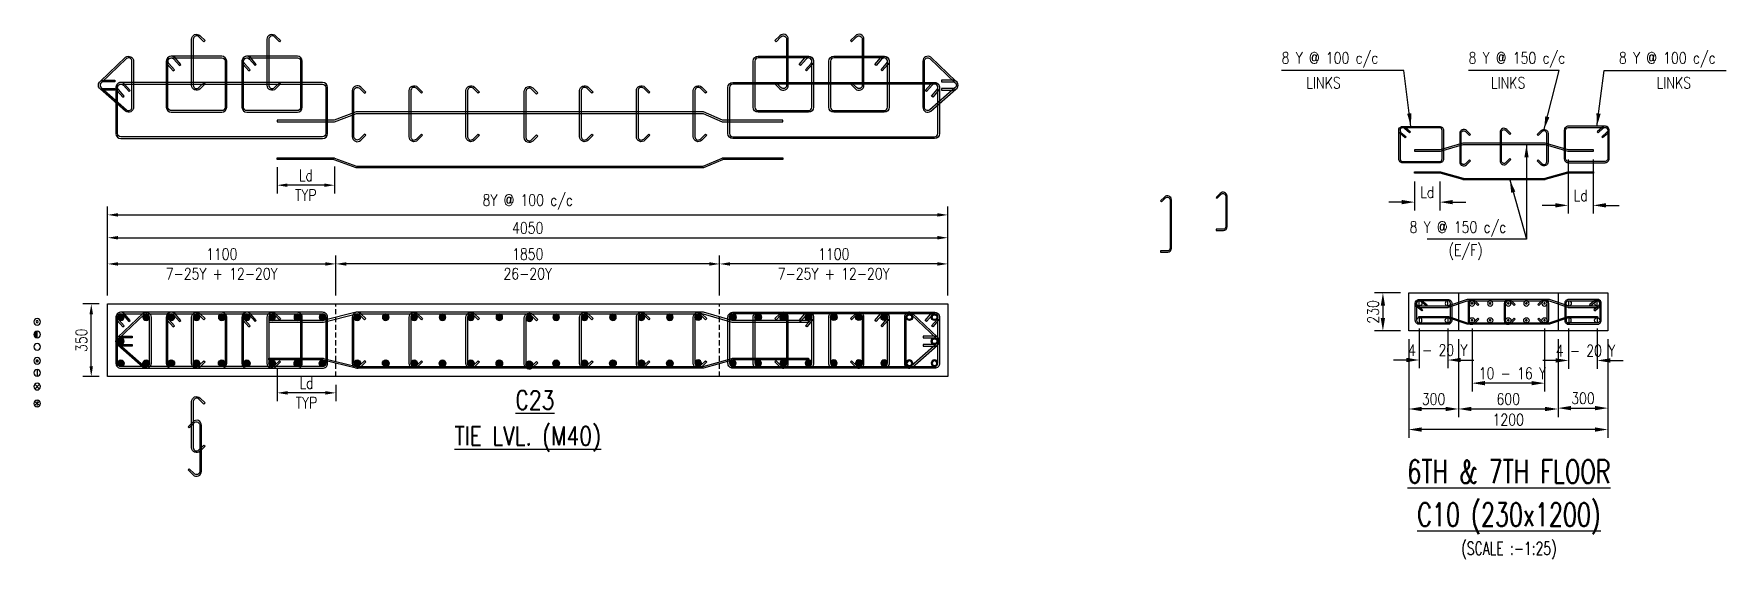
# Model space of a CAD drawing. Extents: x -69352 to 1013721, y -547461 to -186867.
# Drawn here: x 462365 to 503151, y -336839 to -324183 of the extents above; entities that cross this region are included whole.
import ezdxf
from ezdxf.enums import TextEntityAlignment as Align
from ezdxf.lldxf.tags import DXFTag

# ---------------------------------------------------------------- set-up
doc = ezdxf.new("R2010")
doc.units = 0
doc.header["$LTSCALE"] = 500
doc.header["$MEASUREMENT"] = 0
doc.header["$PDMODE"] = 35
doc.header["$PDSIZE"] = -15
doc.linetypes.add('( Hidden )', pattern=[0.375, 0.25, -0.125])
doc.layers.get('DEFPOINTS').update_dxf_attribs({"color": 4})
for name, color, linetype in [('FRAME TABLE', 5, 'Continuous'), ('LINKS', 8, 'Continuous'), ('S-COLUMN', 1, 'Continuous'), ('S-DIM-1', 5, 'Continuous'), ('S-REINFORCEMENT', 6, 'Continuous'), ('S-RETAININGWALL HATCH', 8, 'Continuous'), ('S-STIRUPS)', 3, 'Continuous'), ('S-TEXT', 2, 'Continuous'), ('S-TEXT-1', 4, 'Continuous'), ('S-TEXT-1 @ 1', 4, 'Continuous'), ('S-TITIL', 6, 'Continuous'), ('S-TITLE', 6, 'Continuous')]:
    doc.layers.add(name, color=color, linetype=linetype)
doc.styles.add('ROMANS', font='simplex.shx', dxfattribs={"width": 0.8, "height": 275})
tags = doc.linetypes.add('HIDDEN', pattern=[0.375, 0.25, -0.125]).pattern_tags.tags
tags[6:7] = [DXFTag(74, 4), DXFTag(75, 0), DXFTag(340, '0'), DXFTag(46, 1.0), DXFTag(50, 0.0), DXFTag(44, 0.0), DXFTag(45, 0.0)]
tags[4:5] = [DXFTag(74, 4), DXFTag(75, 0), DXFTag(340, '0'), DXFTag(46, 1.0), DXFTag(50, 0.0), DXFTag(44, 0.0), DXFTag(45, 0.0)]
doc.dimstyles.new('dim100', dxfattribs={"dimtxt": 250, "dimasz": 250, "dimexe": 200, "dimexo": 200, "dimgap": 100, "dimtad": 1, "dimdec": 0, "dimzin": 0, "dimdsep": 46, "dimtxsty": 'ROMANS', "dimcen": 0, "dimclrd": 5, "dimclre": 5, "dimclrt": 4, "dimadec": 0, "dimazin": 0, "dimtfac": 1, "dimtdec": 0, "dimtix": 1, "dimtofl": 0, "dimtmove": 2, "dimatfit": 3, "dimfxl": 0, "dimtolj": 1, "dimtzin": 0, "dimlwd": -1, "dimlwe": -1, "dimarcsym": 0})
doc.dimstyles.new('dim20', dxfattribs={"dimtxt": 250, "dimasz": 250, "dimexe": 200, "dimexo": 200, "dimgap": 100, "dimtad": 1, "dimdec": 0, "dimlfac": 0.2, "dimzin": 0, "dimdsep": 46, "dimtxsty": 'ROMANS', "dimcen": 0, "dimclrd": 5, "dimclre": 5, "dimclrt": 4, "dimadec": 0, "dimazin": 0, "dimtfac": 1, "dimtdec": 0, "dimtix": 1, "dimtofl": 0, "dimtmove": 2, "dimatfit": 3, "dimfxl": 0, "dimtolj": 1, "dimtzin": 0, "dimlwd": -1, "dimlwe": -1, "dimarcsym": 0})
doc.dimstyles.new('dim25', dxfattribs={"dimtxt": 250, "dimasz": 250, "dimexe": 200, "dimexo": 200, "dimgap": 100, "dimtad": 1, "dimdec": 0, "dimlfac": 0.25, "dimzin": 0, "dimdsep": 46, "dimtxsty": 'ROMANS', "dimcen": 0, "dimclrd": 5, "dimclre": 5, "dimclrt": 4, "dimadec": 0, "dimazin": 0, "dimtfac": 1, "dimtdec": 0, "dimtix": 1, "dimtofl": 0, "dimtmove": 2, "dimatfit": 3, "dimfxl": 0, "dimtolj": 1, "dimtzin": 0, "dimlwd": -1, "dimlwe": -1, "dimarcsym": 0})

msp = doc.modelspace()

# ---------------------------------------------------------------- texts
at = {"layer": 'S-TEXT', "style": 'ROMANS', "width": 0.7}
msp.add_text('(SCALE :-1:25)', height=312.5, dxfattribs=at).set_placement((497916.029, -336578.583), align=Align.MIDDLE_CENTER)
at = {"layer": 'S-TEXT-1 @ 1', "style": 'ROMANS', "width": 0.8}
for s, p in [('8 Y @ 100 c/c', (492438, -324762.379, -7.911)), ('8 Y @ 150 c/c', (496942.333, -324762.379, -7.911)), ('8 Y @ 100 c/c', (500567.232, -324761.89, -7.911)), ('LINKS', (493030.5, -325362.379, -7.911)), ('LINKS', (497480.833, -325362.379, -7.911)), ('LINKS', (501473.898, -325361.89, -7.911)), ('8 Y @ 150 c/c', (495521.002, -328839.879, -7.911)), ('(E/F)', (496461.502, -329396.379, -7.911))]:
    msp.add_text(s, height=275, dxfattribs=at).set_placement(p, align=Align.MIDDLE_LEFT)
at = {"layer": 'S-TITIL', "style": 'ROMANS', "width": 0.7}
for s, p in [('%%U6TH & 7TH FLOOR', (497916.029, -334730.879)), ('%%UC10 (230x1200)', (497916.029, -335766.083))]:
    msp.add_text(s, height=562.5, dxfattribs=at).set_placement(p, align=Align.MIDDLE_CENTER)
at = {"layer": 'S-TITLE', "style": 'ROMANS', "width": 0.8}
for s, p in [('%%UC23', (474441.992, -333230.204)), ('%%UTIE LVL. (M40)', (474267.357, -334096.34))]:
    msp.add_text(s, height=450, dxfattribs=at).set_placement(p, align=Align.CENTER)

# ---------------------------------------------------------------- blocks, each defined once
blk = doc.blocks.new('*U1215')
at = {"layer": 'S-REINFORCEMENT'}
blk.add_circle((0, 0), 80, dxfattribs=at)
blk = doc.blocks.new('*U1193')
at = {"layer": 'S-REINFORCEMENT', "const_width": 40}
blk.add_lwpolyline([(-20, 0, 1), (20, 0, 1)], format="xyb", close=True, dxfattribs=at)
at = {"layer": 'S-REINFORCEMENT'}
blk.add_circle((0, 0), 80, dxfattribs=at)
blk = doc.blocks.new('*U1191')
at = {"layer": 'S-REINFORCEMENT'}
blk.add_line((0, -80), (0, 80), dxfattribs=at)
blk.add_circle((0, 0), 80, dxfattribs=at)
blk = doc.blocks.new('*U1216')
at = {"layer": 'S-REINFORCEMENT'}
for p, q in [((-57, -57), (57, 57)), ((57, -57), (-57, 57))]:
    blk.add_line(p, q, dxfattribs=at)
blk.add_circle((0, 0), 80, dxfattribs=at)
blk = doc.blocks.new('*U1217')
at = {"layer": 'S-REINFORCEMENT'}
h = blk.add_hatch(color=8, dxfattribs=at)
h.dxf.hatch_style = 1
h.paths.add_polyline_path([(0, -80), (0, 80, 0.414214), (-80, 0, 0.414214)])
blk.add_line((0, 80), (0, -80), dxfattribs=at)
blk.add_circle((0, 0), 80, dxfattribs=at)
blk = doc.blocks.new('*U1218')
at = {"layer": 'S-REINFORCEMENT'}
for radius in [80, 26.7]:
    blk.add_circle((0, 0), radius, dxfattribs=at)
blk = doc.blocks.new('*U1219')
at = {"layer": 'S-REINFORCEMENT'}
blk.add_circle((0, 0), 80, dxfattribs=at)
at = {"layer": 'S-TEXT-1', "color": 3, "style": 'ROMANS', "width": 0.8}
blk.add_text('*', height=250, dxfattribs=at).set_placement((-2, -57), align=Align.MIDDLE_CENTER)
blk = doc.blocks.new('*D1224')
at = {"layer": 'DEFPOINTS', "color": 0}
for p in [(484393, -328545), (464143, -330690), (484393, -330690)]:
    blk.add_point(p, dxfattribs=at)
at = {"layer": 'S-DIM-1', "color": 5}
for p, q in [((464143, -330490), (464143, -328345)), ((464393, -328545), (484143, -328545)), ((484393, -330490), (484393, -328345))]:
    blk.add_line(p, q, dxfattribs=at)
for points in [[(464393, -328503), (464393, -328586), (464143, -328545)], [(484143, -328586), (484143, -328503), (484393, -328545)]]:
    blk.add_solid(points, dxfattribs=at)
at = {"layer": 'S-DIM-1', "color": 4, "insert": (474268, -328235), "char_height": 275, "attachment_point": 5, "style": 'ROMANS'}
blk.add_mtext('\\A1;{8Y @ 100 c/c}', dxfattribs=at)
blk = doc.blocks.new('*U1210')
at = {"layer": 'S-REINFORCEMENT', "color": 30, "const_width": 50}
blk.add_lwpolyline([(-25, 0, 1), (25, 0, 1)], format="xyb", close=True, dxfattribs=at)
at = {"layer": 'S-REINFORCEMENT'}
blk.add_circle((0, 0), 50, dxfattribs=at)
blk = doc.blocks.new('*D1225')
at = {"layer": 'DEFPOINTS', "color": 0}
for p in [(484393, -329095), (464143, -330690), (484393, -330690)]:
    blk.add_point(p, dxfattribs=at)
at = {"layer": 'LINKS', "color": 5}
for p, q in [((464143, -330490), (464143, -328895)), ((464393, -329095), (484143, -329095)), ((484393, -330490), (484393, -328895))]:
    blk.add_line(p, q, dxfattribs=at)
for points in [[(464393, -329053), (464393, -329137), (464143, -329095)], [(484143, -329137), (484143, -329053), (484393, -329095)]]:
    blk.add_solid(points, dxfattribs=at)
at = {"layer": 'LINKS', "color": 4, "insert": (474268, -328858), "char_height": 275, "attachment_point": 5, "style": 'ROMANS'}
blk.add_mtext('\\A1;{4050}', dxfattribs=at)
blk = doc.blocks.new('*D1226')
at = {"layer": 'DEFPOINTS', "color": 0}
for p in [(469643, -329726), (464143, -330690), (469643, -330690)]:
    blk.add_point(p, dxfattribs=at)
at = {"layer": 'LINKS', "color": 5}
for p, q in [((464143, -330490), (464143, -329526)), ((469643, -330490), (469643, -329526)), ((464393, -329726), (469393, -329726))]:
    blk.add_line(p, q, dxfattribs=at)
for points in [[(464393, -329685), (464393, -329768), (464143, -329726)], [(469393, -329768), (469393, -329685), (469643, -329726)]]:
    blk.add_solid(points, dxfattribs=at)
at = {"layer": 'LINKS', "color": 4, "char_height": 275, "attachment_point": 5, "style": 'ROMANS'}
for s, insert in [('\\A1;{\\Fsimplex.shx|c1;1100', (466893, -329489)), ('7-25Y + 12-20Y}', (466893, -329964))]:
    blk.add_mtext(s, dxfattribs=dict(at, insert=insert))
blk = doc.blocks.new('*D1227')
at = {"layer": 'DEFPOINTS', "color": 0}
for p in [(463749, -330690), (464143, -330690), (464143, -332440)]:
    blk.add_point(p, dxfattribs=at)
at = {"layer": 'S-DIM-1', "color": 5}
for p, q in [((463943, -330690), (463549, -330690)), ((463749, -332190), (463749, -330940)), ((463943, -332440), (463549, -332440))]:
    blk.add_line(p, q, dxfattribs=at)
for points in [[(463790, -330940), (463707, -330940), (463749, -330690)], [(463707, -332190), (463790, -332190), (463749, -332440)]]:
    blk.add_solid(points, dxfattribs=at)
at = {"layer": 'S-DIM-1', "color": 4, "insert": (463511, -331565), "char_height": 275, "attachment_point": 5, "rotation": 90, "style": 'ROMANS'}
blk.add_mtext('\\A1;{350}', dxfattribs=at)
blk = doc.blocks.new('*U1220')
at = {"layer": 'LINKS'}
blk.add_lwpolyline([(-16, 311, -0.667553), (11.3, 322.3), (35.3, 298.4), (40.9, 304.1), (16.9, 328, 0.667553), (-24, 311), (-24, 89, 0.667553), (16.9, 72), (40.9, 95.9), (35.3, 101.6), (11.3, 77.7, -0.667553), (-16, 89)], format="xyb", close=True, dxfattribs=at)
blk = doc.blocks.new('*D1228')
at = {"layer": 'DEFPOINTS', "color": 0}
for p in [(478893, -329726), (478893, -330690), (484393, -330690)]:
    blk.add_point(p, dxfattribs=at)
at = {"layer": 'LINKS', "color": 5}
for p, q in [((478893, -330490), (478893, -329526)), ((484393, -330490), (484393, -329526)), ((484143, -329726), (479143, -329726))]:
    blk.add_line(p, q, dxfattribs=at)
for points in [[(479143, -329685), (479143, -329768), (478893, -329726)], [(484143, -329768), (484143, -329685), (484393, -329726)]]:
    blk.add_solid(points, dxfattribs=at)
at = {"layer": 'LINKS', "color": 4, "char_height": 275, "attachment_point": 5, "style": 'ROMANS'}
for s, insert in [('\\A1;{\\Fsimplex.shx|c1;1100', (481643, -329489)), ('7-25Y + 12-20Y}', (481643, -329964))]:
    blk.add_mtext(s, dxfattribs=dict(at, insert=insert))
blk = doc.blocks.new('*U1232')
at = {"layer": 'S-REINFORCEMENT'}
h = blk.add_hatch(color=1, dxfattribs=at)
h.dxf.hatch_style = 1
edge = h.paths.add_edge_path(flags=16)
edge.add_arc((0, 0), 35.7, 0, 360)
edge = h.paths.add_edge_path()
edge.add_arc((0, 0), 50, 0, 360)
for radius in [50, 35.7]:
    blk.add_circle((0, 0), radius, dxfattribs=at)
blk = doc.blocks.new('*D1229')
at = {"layer": 'DEFPOINTS', "color": 0}
for p in [(469643, -329726), (469643, -330690), (478893, -330690)]:
    blk.add_point(p, dxfattribs=at)
at = {"layer": 'LINKS', "color": 5}
for p, q in [((469643, -330490), (469643, -329526)), ((478893, -330490), (478893, -329526)), ((478643, -329726), (469893, -329726))]:
    blk.add_line(p, q, dxfattribs=at)
for points in [[(469893, -329685), (469893, -329768), (469643, -329726)], [(478643, -329768), (478643, -329685), (478893, -329726)]]:
    blk.add_solid(points, dxfattribs=at)
at = {"layer": 'LINKS', "color": 4, "char_height": 275, "attachment_point": 5, "style": 'ROMANS'}
for s, insert in [('\\A1;{\\Fsimplex.shx|c1;1850', (474268, -329489)), ('26-20Y}', (474268, -329964))]:
    blk.add_mtext(s, dxfattribs=dict(at, insert=insert))
blk = doc.blocks.new('*D1230')
at = {"layer": 'DEFPOINTS', "color": 0}
for p in [(468228, -327193), (469612, -327175), (468228, -327829)]:
    blk.add_point(p, dxfattribs=at)
at = {"layer": 'S-RETAININGWALL HATCH', "color": 5}
for p, q in [((468228, -327393), (468228, -328029)), ((469612, -327375), (469612, -328029)), ((469362, -327829), (468478, -327829))]:
    blk.add_line(p, q, dxfattribs=at)
for points in [[(468478, -327788), (468478, -327871), (468228, -327829)], [(469362, -327871), (469362, -327788), (469612, -327829)]]:
    blk.add_solid(points, dxfattribs=at)
at = {"layer": 'S-RETAININGWALL HATCH', "color": 4, "lineweight": -3, "char_height": 275, "attachment_point": 5, "style": 'ROMANS'}
for s, insert in [('\\A1;Ld', (468920, -327592)), ('TYP', (468920, -328067))]:
    blk.add_mtext(s, dxfattribs=dict(at, insert=insert))
blk = doc.blocks.new('*D1231')
at = {"layer": 'DEFPOINTS', "color": 0}
for p in [(468229, -332040), (469643, -332440), (468229, -332833)]:
    blk.add_point(p, dxfattribs=at)
at = {"layer": 'LINKS', "color": 5}
for p, q in [((468229, -332240), (468229, -333033)), ((469643, -332640), (469643, -333033)), ((469393, -332833), (468479, -332833))]:
    blk.add_line(p, q, dxfattribs=at)
for points in [[(468479, -332791), (468479, -332874), (468229, -332833)], [(469393, -332874), (469393, -332791), (469643, -332833)]]:
    blk.add_solid(points, dxfattribs=at)
at = {"layer": 'LINKS', "color": 4, "lineweight": -3, "char_height": 275, "attachment_point": 5, "style": 'ROMANS'}
for s, insert in [('\\A1;Ld', (468936, -332595)), ('TYP', (468936, -333070))]:
    blk.add_mtext(s, dxfattribs=dict(at, insert=insert))
blk = doc.blocks.new('*U1211')
at = {"layer": 'LINKS'}
blk.add_lwpolyline([(45, -233), (75, -207), (-60, -53, -0.644793), (0, 80), (4860, 80, -0.414214), (4940, 0), (4940, -1110, -0.414214), (4860, -1190), (0, -1190, -0.414214), (-80, -1110), (-80, 0, -0.69208), (60, 53), (195, -102), (226, -75), (90, 79, 0.69208), (-120, 0), (-120, -1110, 0.414214), (0, -1230), (4860, -1230, 0.414214), (4980, -1110), (4980, 0, 0.414214), (4860, 120), (0, 120, 0.644793), (-90, -79), (45, -233)], format="xyb", dxfattribs=at)
blk = doc.blocks.new('*U1212')
at = {"layer": 'LINKS'}
blk.add_lwpolyline([(45, -233), (75, -207), (-60, -53, -0.644793), (0, 80), (1215, 80, -0.414214), (1295, 0), (1295, -1110, -0.414214), (1215, -1190), (0, -1190, -0.414214), (-80, -1110), (-80, 0, -0.69208), (60, 53), (195, -102), (226, -75), (90, 79, 0.69208), (-120, 0), (-120, -1110, 0.414214), (0, -1230), (1215, -1230, 0.414214), (1335, -1110), (1335, 0, 0.414214), (1215, 120), (0, 120, 0.644793), (-90, -79), (45, -233)], format="xyb", dxfattribs=at)
blk = doc.blocks.new('*U1214')
at = {"layer": 'LINKS'}
blk.add_lwpolyline([(274, -120), (0, -120, -0.727677), (-70, 97), (537, 676, -0.61178), (728, 578), (728, -532, -0.61178), (537, -629), (-70, -97, -0.727677), (0, 120), (274, 120), (274, 80), (0, 80, 0.727677), (-47, -65), (561, -597, 0.61178), (688, -532), (688, 578, 0.61178), (561, 643), (-47, 65, 0.727677), (0, -80), (274, -80), (274, -120)], format="xyb", dxfattribs=at)
blk = doc.blocks.new('*U1221')
at = {"layer": 'LINKS'}
blk.add_lwpolyline([(16, 311, 0.667553), (-11.3, 322.3), (-35.3, 298.4), (-40.9, 304.1), (-16.9, 328, -0.667553), (24, 311), (24, 89, -0.667553), (-16.9, 72), (-40.9, 95.9), (-35.3, 101.6), (-11.3, 77.7, 0.667553), (16, 89)], format="xyb", close=True, dxfattribs=at)
blk = doc.blocks.new('*U1222')
at = {"layer": 'LINKS', "color": 8}
blk.add_lwpolyline([(-1559, -80), (-1559, -120), (-264, -120, 0.050699), (-240, -118), (556, 78, -0.050699), (572, 80), (8894, 80, -0.050535), (8910, 78), (9601, -118, 0.050535), (9626, -120), (11449, -120), (11449, -80), (9626, -80, -0.050535), (9609, -78), (8918, 118, 0.050535), (8894, 120), (572, 120, 0.050699), (548, 118), (-248, -78, -0.050699), (-264, -80), (-1559, -80)], format="xyb", dxfattribs=at)
blk = doc.blocks.new('*U1223')
at = {"layer": 'LINKS', "color": 8}
blk.add_lwpolyline([(-1559, -80), (-1559, -120), (-264, -120, 0.050699), (-240, -118), (556, 78, -0.050699), (572, 80), (8894, 80, -0.050535), (8910, 78), (9601, -118, 0.050535), (9626, -120), (11444, -120), (11444, -80), (9626, -80, -0.050535), (9609, -78), (8918, 118, 0.050535), (8894, 120), (572, 120, 0.050699), (548, 118), (-248, -78, -0.050699), (-264, -80), (-1559, -80)], format="xyb", dxfattribs=at)
blk = doc.blocks.new('*U1185')
at = {"layer": 'LINKS', "color": 8}
blk.add_lwpolyline([(-2570, -80), (-2570, -120), (-1695, -120, 0.050699), (-1671, -118), (-1108, 78, -0.050699), (-1092, 80), (1342, 80, -0.050535), (1358, 78), (1921, -118, 0.050535), (1945, -120), (2818, -120), (2818, -80), (1945, -80, -0.050535), (1929, -78), (1366, 118, 0.050535), (1342, 120), (-1092, 120, 0.050699), (-1116, 118), (-1679, -78, -0.050699), (-1695, -80), (-2570, -80)], format="xyb", dxfattribs=at)
blk = doc.blocks.new('*U1187')
at = {"layer": 'LINKS'}
blk.add_lwpolyline([(-16, 16, -0.667553), (11, 27), (35, 3), (41, 9), (17, 33, 0.667553), (-24, 16), (-24, -86, 0.667553), (17, -103), (41, -79), (35, -73), (11, -97, -0.667553), (-16, -86)], format="xyb", close=True, dxfattribs=at)
blk = doc.blocks.new('*U1189')
at = {"layer": 'LINKS'}
blk.add_lwpolyline([(-64, 7), (-70, 1), (-100, 28, 0.644793), (-127, 16), (-127, -86, 0.414214), (-111, -102), (61, -102, 0.414214), (77, -86), (77, 16, 0.414214), (61, 32), (-111, 32, 0.69208), (-122, 4), (-91, -23), (-96, -29), (-127, -2, -0.69208), (-111, 40), (61, 40, -0.414214), (85, 16), (85, -86, -0.414214), (61, -110), (-111, -110, -0.414214), (-135, -86), (-135, 16, -0.644793), (-95, 34), (-64, 7)], format="xyb", dxfattribs=at)
blk = doc.blocks.new('*D1198')
at = {"layer": 'DEFPOINTS', "color": 0}
for p in [(495755, -331085), (496443, -331085), (496443, -332041)]:
    blk.add_point(p, dxfattribs=at)
at = {"layer": 'S-DIM-1', "color": 5}
for p, q in [((495755, -331285), (495755, -332241)), ((496443, -331285), (496443, -332241)), ((495443, -332041), (495130, -332041)), ((496756, -332041), (497068, -332041))]:
    blk.add_line(p, q, dxfattribs=at)
for points in [[(495443, -332093), (495443, -331989), (495755, -332041)], [(496756, -331989), (496756, -332093), (496443, -332041)]]:
    blk.add_solid(points, dxfattribs=at)
at = {"layer": 'S-DIM-1', "color": 4, "insert": (496199, -331803), "char_height": 275, "attachment_point": 5, "style": 'ROMANS'}
blk.add_mtext('\\A1;{\\Fsimplex.shx|c1;4 - 20 Y}', dxfattribs=at)
blk = doc.blocks.new('*D1199')
at = {"layer": 'DEFPOINTS', "color": 0}
for p in [(499355, -331085), (500043, -331085), (499355, -332052)]:
    blk.add_point(p, dxfattribs=at)
at = {"layer": 'S-DIM-1', "color": 5}
for p, q in [((499355, -331285), (499355, -332252)), ((500043, -331285), (500043, -332252)), ((499043, -332052), (498730, -332052)), ((500356, -332052), (500668, -332052))]:
    blk.add_line(p, q, dxfattribs=at)
for points in [[(499043, -332104), (499043, -332000), (499355, -332052)], [(500356, -332000), (500356, -332104), (500043, -332052)]]:
    blk.add_solid(points, dxfattribs=at)
at = {"layer": 'S-DIM-1', "color": 4, "insert": (499760, -331815), "char_height": 275, "attachment_point": 5, "style": 'ROMANS'}
blk.add_mtext('\\A1;{\\Fsimplex.shx|c1;4 - 20 Y}', dxfattribs=at)
blk = doc.blocks.new('*D1200')
at = {"layer": 'DEFPOINTS', "color": 0}
for p in [(497026, -331085), (498773, -331085), (497026, -332599)]:
    blk.add_point(p, dxfattribs=at)
at = {"layer": 'S-DIM-1', "color": 5}
for p, q in [((497026, -331285), (497026, -332799)), ((498773, -331285), (498773, -332799)), ((498460, -332599), (497338, -332599))]:
    blk.add_line(p, q, dxfattribs=at)
for points in [[(497338, -332547), (497338, -332651), (497026, -332599)], [(498460, -332651), (498460, -332547), (498773, -332599)]]:
    blk.add_solid(points, dxfattribs=at)
at = {"layer": 'S-DIM-1', "color": 4, "insert": (497999, -332362), "char_height": 275, "attachment_point": 5, "style": 'ROMANS'}
blk.add_mtext('\\A1;{\\Fsimplex.shx|c1;10 - 16 Y}', dxfattribs=at)
blk = doc.blocks.new('*U1192')
at = {"layer": 'LINKS'}
blk.add_lwpolyline([(-14, 7), (-20, 1), (-50, 28, 0.644793), (-77, 16), (-77, -86, 0.414214), (-61, -102), (111, -102, 0.414214), (127, -86), (127, 16, 0.414214), (111, 32), (-61, 32, 0.69208), (-72, 4), (-41, -23), (-46, -29), (-77, -2, -0.69208), (-61, 40), (111, 40, -0.414214), (135, 16), (135, -86, -0.414214), (111, -110), (-61, -110, -0.414214), (-85, -86), (-85, 16, -0.644793), (-45, 34), (-14, 7)], format="xyb", dxfattribs=at)
blk = doc.blocks.new('*D1201')
at = {"layer": 'DEFPOINTS', "color": 0}
for p in [(495643, -327537), (496250, -327537), (496250, -328237)]:
    blk.add_point(p, dxfattribs=at)
at = {"layer": 'S-DIM-1', "color": 5}
for p, q in [((495643, -327737), (495643, -328437)), ((496250, -327737), (496250, -328437)), ((495331, -328237), (495018, -328237)), ((496562, -328237), (496875, -328237))]:
    blk.add_line(p, q, dxfattribs=at)
for points in [[(495331, -328289), (495331, -328185), (495643, -328237)], [(496562, -328185), (496562, -328289), (496250, -328237)]]:
    blk.add_solid(points, dxfattribs=at)
at = {"layer": 'S-DIM-1', "color": 4, "insert": (495946, -327999), "char_height": 275, "attachment_point": 5, "style": 'ROMANS'}
blk.add_mtext('\\A1;{Ld}', dxfattribs=at)
blk = doc.blocks.new('*D1202')
at = {"layer": 'DEFPOINTS', "color": 0}
for p in [(499345, -327008), (499944, -327008), (499345, -328315)]:
    blk.add_point(p, dxfattribs=at)
at = {"layer": 'S-DIM-1', "color": 5}
for p, q in [((499345, -327208), (499345, -328515)), ((499944, -327208), (499944, -328515)), ((499033, -328315), (498720, -328315)), ((500256, -328315), (500569, -328315))]:
    blk.add_line(p, q, dxfattribs=at)
for points in [[(499033, -328367), (499033, -328262), (499345, -328315)], [(500256, -328262), (500256, -328367), (499944, -328315)]]:
    blk.add_solid(points, dxfattribs=at)
at = {"layer": 'S-DIM-1', "color": 4, "insert": (499645, -328077), "char_height": 275, "attachment_point": 5, "style": 'ROMANS'}
blk.add_mtext('\\A1;{Ld}', dxfattribs=at)
blk = doc.blocks.new('*U1194')
at = {"layer": 'LINKS'}
blk.add_lwpolyline([(-16, 86, -0.667553), (11, 97), (35, 73), (41, 79), (17, 103, 0.667553), (-24, 86), (-24, -86, 0.667553), (17, -103), (41, -79), (35, -73), (11, -97, -0.667553), (-16, -86)], format="xyb", close=True, dxfattribs=at)
blk = doc.blocks.new('*U1195')
at = {"layer": 'LINKS'}
blk.add_lwpolyline([(-114, 77), (-120, 71), (-150, 98, 0.644793), (-177, 86), (-177, -86, 0.414214), (-161, -102), (61, -102, 0.414214), (77, -86), (77, 86, 0.414214), (61, 102), (-161, 102, 0.69208), (-172, 74), (-141, 47), (-146, 41), (-177, 68, -0.69208), (-161, 110), (61, 110, -0.414214), (85, 86), (85, -86, -0.414214), (61, -110), (-161, -110, -0.414214), (-185, -86), (-185, 86, -0.644793), (-145, 104), (-114, 77)], format="xyb", dxfattribs=at)
blk = doc.blocks.new('*U1196')
at = {"layer": 'LINKS'}
blk.add_lwpolyline([(-14, 77), (-20, 71), (-50, 98, 0.644793), (-77, 86), (-77, -86, 0.414214), (-61, -102), (161, -102, 0.414214), (177, -86), (177, 86, 0.414214), (161, 102), (-61, 102, 0.69208), (-72, 74), (-41, 47), (-46, 41), (-77, 68, -0.69208), (-61, 110), (161, 110, -0.414214), (185, 86), (185, -86, -0.414214), (161, -110), (-61, -110, -0.414214), (-85, -86), (-85, 86, -0.644793), (-45, 104), (-14, 77)], format="xyb", dxfattribs=at)
blk = doc.blocks.new('*U1197')
at = {"layer": 'LINKS', "color": 8}
blk.add_lwpolyline([(-2570, -80), (-2570, -120), (-1820, -120, 0.050699), (-1796, -118), (-1108, 78, -0.050699), (-1092, 80), (1342, 80, -0.050535), (1358, 78), (2046, -118, 0.050535), (2070, -120), (2818, -120), (2818, -80), (2070, -80, -0.050535), (2054, -78), (1366, 118, 0.050535), (1342, 120), (-1092, 120, 0.050699), (-1116, 118), (-1804, -78, -0.050699), (-1820, -80), (-2570, -80)], format="xyb", dxfattribs=at)
blk = doc.blocks.new('*D1203')
at = {"layer": 'DEFPOINTS', "color": 0}
for p in [(495499, -331341), (496699, -331341), (495499, -333221)]:
    blk.add_point(p, dxfattribs=at)
at = {"layer": 'S-DIM-1', "color": 5}
for p, q in [((495499, -331541), (495499, -333421)), ((496699, -331541), (496699, -333421)), ((496387, -333221), (495812, -333221))]:
    blk.add_line(p, q, dxfattribs=at)
for points in [[(495812, -333169), (495812, -333273), (495499, -333221)], [(496387, -333273), (496387, -333169), (496699, -333221)]]:
    blk.add_solid(points, dxfattribs=at)
at = {"layer": 'S-DIM-1', "color": 4, "insert": (496099, -332984), "char_height": 275, "attachment_point": 5, "style": 'ROMANS'}
blk.add_mtext('\\A1;300', dxfattribs=at)
blk = doc.blocks.new('*D1204')
at = {"layer": 'DEFPOINTS', "color": 0}
for p in [(496699, -331341), (499099, -331341), (499099, -333221)]:
    blk.add_point(p, dxfattribs=at)
at = {"layer": 'S-DIM-1', "color": 5}
for p, q in [((496699, -331541), (496699, -333421)), ((499099, -331541), (499099, -333421)), ((497012, -333221), (498787, -333221))]:
    blk.add_line(p, q, dxfattribs=at)
for points in [[(497012, -333169), (497012, -333273), (496699, -333221)], [(498787, -333273), (498787, -333169), (499099, -333221)]]:
    blk.add_solid(points, dxfattribs=at)
at = {"layer": 'S-DIM-1', "color": 4, "insert": (497899, -332984), "char_height": 275, "attachment_point": 5, "style": 'ROMANS'}
blk.add_mtext('\\A1;600', dxfattribs=at)
blk = doc.blocks.new('*D1205')
at = {"layer": 'DEFPOINTS', "color": 0}
for p in [(499099, -331341), (500299, -331341), (500299, -333200)]:
    blk.add_point(p, dxfattribs=at)
at = {"layer": 'S-DIM-1', "color": 5}
for p, q in [((499099, -331541), (499099, -333400)), ((500299, -331541), (500299, -333400)), ((499412, -333200), (499987, -333200))]:
    blk.add_line(p, q, dxfattribs=at)
for points in [[(499412, -333148), (499412, -333253), (499099, -333200)], [(499987, -333253), (499987, -333148), (500299, -333200)]]:
    blk.add_solid(points, dxfattribs=at)
at = {"layer": 'S-DIM-1', "color": 4, "insert": (499699, -332963), "char_height": 275, "attachment_point": 5, "style": 'ROMANS'}
blk.add_mtext('\\A1;300', dxfattribs=at)
blk = doc.blocks.new('*D1206')
at = {"layer": 'DEFPOINTS', "color": 0}
for p in [(495499, -330421), (494878, -331341), (495499, -331341)]:
    blk.add_point(p, dxfattribs=at)
at = {"layer": 'S-DIM-1', "color": 5}
for p, q in [((495299, -330421), (494678, -330421)), ((494878, -330733), (494878, -331028)), ((495299, -331341), (494678, -331341))]:
    blk.add_line(p, q, dxfattribs=at)
for points in [[(494930, -330733), (494826, -330733), (494878, -330421)], [(494826, -331028), (494930, -331028), (494878, -331341)]]:
    blk.add_solid(points, dxfattribs=at)
at = {"layer": 'S-DIM-1', "color": 4, "insert": (494641, -330881), "char_height": 275, "attachment_point": 5, "rotation": 90, "style": 'ROMANS'}
blk.add_mtext('\\A1;230', dxfattribs=at)
blk = doc.blocks.new('*D1207')
at = {"layer": 'DEFPOINTS', "color": 0}
for p in [(495499, -331341), (500299, -331341), (495499, -333716)]:
    blk.add_point(p, dxfattribs=at)
at = {"layer": 'S-DIM-1', "color": 5}
for p, q in [((495499, -331541), (495499, -333916)), ((500299, -331541), (500299, -333916)), ((499987, -333716), (495812, -333716))]:
    blk.add_line(p, q, dxfattribs=at)
for points in [[(495812, -333664), (495812, -333769), (495499, -333716)], [(499987, -333769), (499987, -333664), (500299, -333716)]]:
    blk.add_solid(points, dxfattribs=at)
at = {"layer": 'S-DIM-1', "color": 4, "insert": (497899, -333479), "char_height": 275, "attachment_point": 5, "style": 'ROMANS'}
blk.add_mtext('\\A1;1200', dxfattribs=at)
blk = doc.blocks.new('*U1354')
at = {"layer": 'LINKS'}
blk.add_lwpolyline([(96, -1001), (96, 167, 0.667553), (-68, 235), (-164, 139), (-141, 117), (-45, 212, -0.667553), (64, 167), (64, -1001, -0.382678), (7, -1065), (-164, -1065), (-164, -1097), (9, -1097, 0.388419)], format="xyb", close=True, dxfattribs=at)
blk = doc.blocks.new('*U1353')
at = {"layer": 'LINKS'}
blk.add_lwpolyline([(96, -549), (96, 185, 0.667553), (-68, 253), (-164, 158), (-141, 135), (-45, 231, -0.667553), (64, 185), (64, -549, -0.382678), (7, -612), (-164, -612), (-164, -644), (9, -644, 0.388419)], format="xyb", close=True, dxfattribs=at)

# ---------------------------------------------------------------- dimensions: what is measured, and where the dimension line sits
at = {"layer": 'LINKS'}
for base, p2, text, picture, middle in [((484393.045, -329095.106), (484393.045, -330690.211), '{<>}', '*D1225', (474268.045, -328857.606)), ((469643.045, -329726.34), (469643.045, -330690.211), '{\\Fsimplex.shx|c1;<>\\X7-25Y + 12-20Y}', '*D1226', (466893.045, -329726.34))]:
    dim = msp.add_linear_dim(base=base, p1=(464143.045, -330690.211), p2=p2, text=text, dimstyle='dim20', override={"dimtxsty": 'ROMANS'}, dxfattribs=at)
    dim.commit()
    dim.dimension.update_dxf_attribs({"geometry": picture, "text_midpoint": middle})
for base, p1, p2, text, picture, middle in [((469643.045, -329726.34), (478893.045, -330690.211), (469643.045, -330690.211), '{\\Fsimplex.shx|c1;<>\\X26-20Y}', '*D1229', (474268.045, -329726.34)), ((478893.045, -329726.34), (484393.045, -330690.211), (478893.045, -330690.211), '{\\Fsimplex.shx|c1;<>\\X7-25Y + 12-20Y}', '*D1228', (481643.045, -329726.34))]:
    dim = msp.add_linear_dim(base=base, p1=p1, p2=p2, angle=180, text=text, dimstyle='dim20', override={"dimtxsty": 'ROMANS'}, dxfattribs=at)
    dim.commit()
    dim.dimension.update_dxf_attribs({"geometry": picture, "text_midpoint": middle})
at = {"layer": 'LINKS', "color": 2, "lineweight": -3}
dim = msp.add_linear_dim(base=(468228.545, -332832.584), p1=(469643.045, -332440.211), p2=(468228.545, -332040.211), text='Ld\\XTYP', dimstyle='dim20', dxfattribs=at)
dim.commit()
dim.dimension.update_dxf_attribs({"geometry": '*D1231', "text_midpoint": (468935.795, -332832.584)})
at = {"layer": 'S-DIM-1'}
dim = msp.add_linear_dim(base=(499345.442, -328314.548), p1=(499943.692, -327007.89), p2=(499345.442, -327007.89), angle=180, text='{Ld}', dimstyle='dim25', override={"dimtxt": 312.5, "dimasz": 312.5, "dimtxsty": 'ROMANS'}, dxfattribs=at)
dim.commit()
dim.dimension.update_dxf_attribs({"geometry": '*D1202', "text_midpoint": (499644.567, -328077.048)})
for p1, p2, distance, text, picture, middle in [((464143.045, -330690.211), (484393.045, -330690.211), 2145.71, '{8Y @ 100 c/c}', '*D1224', (474268.045, -328234.977)), ((464143.045, -332440.211), (464143.045, -330690.211), 394.53, '{<>}', '*D1227', (463511.015, -331565.211))]:
    dim = msp.add_aligned_dim(p1=p1, p2=p2, distance=distance, text=text, dimstyle='dim20', override={"dimtxsty": 'ROMANS'}, dxfattribs=at)
    dim.commit()
    dim.dimension.update_dxf_attribs({"geometry": picture, "text_midpoint": middle})
dim = msp.add_linear_dim(base=(496249.596, -328236.707), p1=(495643.123, -327536.707), p2=(496249.596, -327536.707), text='{Ld}', dimstyle='dim25', override={"dimtxt": 312.5, "dimasz": 312.5, "dimtxsty": 'ROMANS'}, dxfattribs=at)
dim.commit()
dim.dimension.update_dxf_attribs({"geometry": '*D1201', "text_midpoint": (495946.36, -327999.207)})
dim = msp.add_linear_dim(base=(494878.148, -331340.879), p1=(495499.123, -330420.879, 141014.273), p2=(495499.123, -331340.879, 141014.273), angle=90, dimstyle='dim25', override={"dimtxt": 312.5, "dimasz": 312.5}, dxfattribs=at)
dim.commit()
dim.dimension.update_dxf_attribs({"geometry": '*D1206', "text_midpoint": (494640.648, -330880.879)})
dim = msp.add_linear_dim(base=(496443.123, -332040.879), p1=(495755.123, -331084.879), p2=(496443.123, -331084.879), angle=180, text='{\\Fsimplex.shx|c1;4 - 20 Y}', dimstyle='dim25', override={"dimtxt": 312.5, "dimasz": 312.5, "dimtxsty": 'ROMANS', "dimtmove": 0}, dxfattribs=at)
dim.commit()
dim.dimension.update_dxf_attribs({"geometry": '*D1198', "text_midpoint": (496199.123, -332040.879), "dimtype": 160})
for base, p1, p2, text, picture, middle in [((497025.523, -332599.258), (498772.723, -331084.879), (497025.523, -331084.879), '{\\Fsimplex.shx|c1;10 - 16 Y}', '*D1200', (497999.123, -332599.258)), ((499355.123, -332052.33), (500043.123, -331084.879), (499355.123, -331084.879), '{\\Fsimplex.shx|c1;4 - 20 Y}', '*D1199', (499760.373, -332052.33))]:
    dim = msp.add_linear_dim(base=base, p1=p1, p2=p2, text=text, dimstyle='dim25', override={"dimtxt": 312.5, "dimasz": 312.5, "dimtxsty": 'ROMANS', "dimtmove": 0}, dxfattribs=at)
    dim.commit()
    dim.dimension.update_dxf_attribs({"geometry": picture, "text_midpoint": middle, "dimtype": 160})
for base, p1, p2, picture, middle in [((495499.123, -333221.312, -141014.273), (496699.123, -331340.879), (495499.123, -331340.879), '*D1203', (496099.123, -332983.812, -141014.273)), ((495499.123, -333716.46), (500299.123, -331340.879), (495499.123, -331340.879), '*D1207', (497899.123, -333478.96)), ((499099.123, -333221.312, -141014.273), (496699.123, -331340.879, -141014.273), (499099.123, -331340.879), '*D1204', (497899.123, -332983.812, -141014.273)), ((500299.123, -333200.479, -141014.273), (499099.123, -331340.879, -141014.273), (500299.123, -331340.879), '*D1205', (499699.123, -332962.979, -141014.273))]:
    dim = msp.add_linear_dim(base=base, p1=p1, p2=p2, dimstyle='dim25', override={"dimtxt": 312.5, "dimasz": 312.5}, dxfattribs=at)
    dim.commit()
    dim.dimension.update_dxf_attribs({"geometry": picture, "text_midpoint": middle})
at = {"layer": 'S-RETAININGWALL HATCH', "color": 1, "lineweight": -3}
dim = msp.add_linear_dim(base=(468227.545, -327829.211), p1=(469611.694, -327175.142), p2=(468227.545, -327192.687), text='Ld\\XTYP', dimstyle='dim100', override={"dimarcsym": 1}, dxfattribs=at)
dim.commit()
dim.dimension.update_dxf_attribs({"geometry": '*D1230', "text_midpoint": (468919.62, -327829.211)})

# ---------------------------------------------------------------- linework, layer by layer
at = {"layer": 'LINKS', "color": 10, "linetype": '( Hidden )'}
for p, q in [((469643.045, -332440.211), (469643.045, -330690.211)), ((478893.045, -332440.211), (478893.045, -330690.211))]:
    msp.add_line(p, q, dxfattribs=at)
at = {"layer": 'LINKS'}
for points in [[(464314.647, -325540.52), (464040.545, -325540.52, -0.72767748), (463970.3, -325323.229), (464577.8, -324744.896, -0.611780015), (464768.045, -324842.187), (464768.045, -325952.187, -0.611780015), (464577.8, -326049.478), (463970.3, -325517.812, -0.72767748), (464040.545, -325300.52), (464314.647, -325300.52), (464314.647, -325340.52), (464040.545, -325340.52, 0.72767748), (463993.715, -325485.381), (464601.215, -326017.048, 0.611780015), (464728.045, -325952.187), (464728.045, -324842.187, 0.611780015), (464601.215, -324777.326), (463993.715, -325355.66, 0.72767748), (464040.545, -325500.52), (464314.647, -325500.52), (464314.647, -325540.52)], [(465723.17, -325075.616), (465753.242, -325049.24), (465617.902, -324894.94, -0.644793278), (465678.045, -324762.187), (466893.045, -324762.187, -0.414213562), (466973.045, -324842.187), (466973.045, -325952.187, -0.414213562), (466893.045, -326032.187), (465678.045, -326032.187, -0.414213562), (465598.045, -325952.187), (465598.045, -324842.187, -0.692080402), (465738.188, -324789.435), (465873.528, -324943.735), (465903.599, -324917.359), (465768.26, -324763.058, 0.692080402), (465558.045, -324842.187), (465558.045, -325952.187, 0.414213562), (465678.045, -326072.187), (466893.045, -326072.187, 0.414213562), (467013.045, -325952.187), (467013.045, -324842.187, 0.414213562), (466893.045, -324722.187), (465678.045, -324722.187, 0.644793278), (465587.831, -324921.316), (465723.17, -325075.616)], [(467545.67, -325075.616), (467575.742, -325049.24), (467440.402, -324894.94, -0.644793278), (467500.545, -324762.187), (468715.545, -324762.187, -0.414213562), (468795.545, -324842.187), (468795.545, -325952.187, -0.414213562), (468715.545, -326032.187), (467500.545, -326032.187, -0.414213562), (467420.545, -325952.187), (467420.545, -324842.187, -0.692080402), (467560.688, -324789.435), (467696.028, -324943.735), (467726.099, -324917.359), (467590.76, -324763.058, 0.692080402), (467380.545, -324842.187), (467380.545, -325952.187, 0.414213562), (467500.545, -326072.187), (468715.545, -326072.187, 0.414213562), (468835.545, -325952.187), (468835.545, -324842.187, 0.414213562), (468715.545, -324722.187), (467500.545, -324722.187, 0.644793278), (467410.331, -324921.316), (467545.67, -325075.616)], [(480990.42, -325075.616), (480960.349, -325049.24), (481095.688, -324894.94, 0.644793278), (481035.545, -324762.187), (479820.545, -324762.187, 0.414213562), (479740.545, -324842.187), (479740.545, -325952.187, 0.414213562), (479820.545, -326032.187), (481035.545, -326032.187, 0.414213562), (481115.545, -325952.187), (481115.545, -324842.187, 0.692080402), (480975.402, -324789.435), (480840.063, -324943.735), (480809.991, -324917.359), (480945.331, -324763.058, -0.692080402), (481155.545, -324842.187), (481155.545, -325952.187, -0.414213562), (481035.545, -326072.187), (479820.545, -326072.187, -0.414213562), (479700.545, -325952.187), (479700.545, -324842.187, -0.414213562), (479820.545, -324722.187), (481035.545, -324722.187, -0.644793278), (481125.76, -324921.316), (480990.42, -325075.616)], [(482812.92, -325075.616), (482782.849, -325049.24), (482918.188, -324894.94, 0.644793278), (482858.045, -324762.187), (481643.045, -324762.187, 0.414213562), (481563.045, -324842.187), (481563.045, -325952.187, 0.414213562), (481643.045, -326032.187), (482858.045, -326032.187, 0.414213562), (482938.045, -325952.187), (482938.045, -324842.187, 0.692080402), (482797.902, -324789.435), (482662.563, -324943.735), (482632.491, -324917.359), (482767.831, -324763.058, -0.692080402), (482978.045, -324842.187), (482978.045, -325952.187, -0.414213562), (482858.045, -326072.187), (481643.045, -326072.187, -0.414213562), (481523.045, -325952.187), (481523.045, -324842.187, -0.414213562), (481643.045, -324722.187), (482858.045, -324722.187, -0.644793278), (482948.26, -324921.316), (482812.92, -325075.616)], [(484243.944, -325540.52), (484518.045, -325540.52, 0.72767748), (484588.291, -325323.229), (483980.791, -324744.896, 0.611780015), (483790.545, -324842.187), (483790.545, -325952.187, 0.611780015), (483980.791, -326049.478), (484588.291, -325517.812, 0.72767748), (484518.045, -325300.52), (484243.944, -325300.52), (484243.944, -325340.52), (484518.045, -325340.52, -0.72767748), (484564.876, -325485.381), (483957.376, -326017.048, -0.611780015), (483830.545, -325952.187), (483830.545, -324842.187, -0.611780015), (483957.376, -324777.326), (484564.876, -325355.66, -0.72767748), (484518.045, -325500.52), (484243.944, -325500.52), (484243.944, -325540.52)], [(464508.17, -325707.116), (464538.242, -325680.74), (464402.902, -325526.44, -0.644793278), (464463.045, -325393.687), (469323.045, -325393.687, -0.414213562), (469403.045, -325473.687), (469403.045, -326583.687, -0.414213562), (469323.045, -326663.687), (464463.045, -326663.687, -0.414213562), (464383.045, -326583.687), (464383.045, -325473.687, -0.692080402), (464523.188, -325420.935), (464658.528, -325575.235), (464688.599, -325548.859), (464553.26, -325394.558, 0.692080402), (464343.045, -325473.687), (464343.045, -326583.687, 0.414213562), (464463.045, -326703.687), (469323.045, -326703.687, 0.414213562), (469443.045, -326583.687), (469443.045, -325473.687, 0.414213562), (469323.045, -325353.687), (464463.045, -325353.687, 0.644793278), (464372.831, -325552.816), (464508.17, -325707.116)], [(484027.92, -325707.116), (483997.849, -325680.74), (484133.188, -325526.44, 0.644793278), (484073.045, -325393.687), (479213.045, -325393.687, 0.414213562), (479133.045, -325473.687), (479133.045, -326583.687, 0.414213562), (479213.045, -326663.687), (484073.045, -326663.687, 0.414213562), (484153.045, -326583.687), (484153.045, -325473.687, 0.692080402), (484012.902, -325420.935), (483877.563, -325575.235), (483847.491, -325548.859), (483982.831, -325394.558, -0.692080402), (484193.045, -325473.687), (484193.045, -326583.687, -0.414213562), (484073.045, -326703.687), (479213.045, -326703.687, -0.414213562), (479093.045, -326583.687), (479093.045, -325473.687, -0.414213562), (479213.045, -325353.687), (484073.045, -325353.687, -0.644793278), (484163.26, -325552.816), (484027.92, -325707.116)]]:
    msp.add_lwpolyline(points, format="xyb", dxfattribs=at)
for points in [[(470079.95, -325551.292, -0.667552737), (470216.421, -325494.625), (470336.354, -325614.144), (470364.589, -325585.811), (470244.656, -325466.292, 0.667552737), (470039.95, -325551.292), (470039.95, -326661.187, 0.667552737), (470244.656, -326746.187), (470364.589, -326626.668), (470336.354, -326598.335), (470216.421, -326717.854, -0.667552737), (470079.95, -326661.187)], [(470079.95, -331010.316, -0.667552737), (470216.421, -330953.649), (470336.354, -331073.168), (470364.589, -331044.835), (470244.656, -330925.316, 0.667552737), (470039.95, -331010.316), (470039.95, -332120.211, 0.667552737), (470244.656, -332205.211), (470364.589, -332085.692), (470336.354, -332057.359), (470216.421, -332176.877, -0.667552737), (470079.95, -332120.211)]]:
    msp.add_lwpolyline(points, format="xyb", close=True, dxfattribs=at)
at = {"layer": 'LINKS', "color": 8}
for points in [[(468227.545, -326262.687), (468227.545, -326302.687), (469587.545, -326302.687, 0.050699275), (469611.694, -326300.232), (470143.851, -326104.324, -0.050699275), (470159.95, -326102.687), (478481.545, -326102.687, -0.050535482), (478497.593, -326104.313), (478952.973, -326300.248, 0.050535482), (478977.045, -326302.687), (480417.408, -326302.687), (480417.408, -326262.687), (478977.045, -326262.687, -0.050535482), (478960.997, -326261.061), (478505.617, -326065.126, 0.050535482), (478481.545, -326062.687), (470159.95, -326062.687, 0.050699275), (470135.801, -326065.142), (469603.644, -326261.05, -0.050699275), (469587.545, -326262.687), (468227.545, -326262.687)], [(468227.545, -327212.687), (468227.545, -327172.687), (469587.545, -327172.687, -0.050699275), (469611.694, -327175.142), (470143.851, -327371.05, 0.050699275), (470159.95, -327372.687), (478481.545, -327372.687, 0.050535482), (478497.593, -327371.061), (478952.973, -327175.126, -0.050535482), (478977.045, -327172.687), (480417.408, -327172.687), (480417.408, -327212.687), (478977.045, -327212.687, 0.050535482), (478960.997, -327214.313), (478505.617, -327410.248, -0.050535482), (478481.545, -327412.687), (470159.95, -327412.687, -0.050699275), (470135.801, -327410.232), (469603.644, -327214.324, 0.050699275), (469587.545, -327212.687), (468227.545, -327212.687)]]:
    msp.add_lwpolyline(points, format="xyb", dxfattribs=at)
at = {"layer": 'S-COLUMN', "color": 8, "linetype": 'HIDDEN', "ltscale": 1000}
for p, q in [((496699.123, -330420.879), (496699.123, -331340.879)), ((499099.123, -330420.879), (499099.123, -331340.879))]:
    msp.add_line(p, q, dxfattribs=at)
at = {"layer": 'S-COLUMN', "color": 10, "ltscale": 1500}
msp.add_lwpolyline([(464143.045, -330690.211), (484393.045, -330690.211), (484393.045, -332440.211), (464143.045, -332440.211)], close=True, dxfattribs=at)
at = {"layer": 'S-COLUMN', "color": 4, "ltscale": 5}
msp.add_lwpolyline([(500299.123, -330420.879), (500299.123, -331340.879), (495499.123, -331340.879), (495499.123, -330420.879), (500299.123, -330420.879)], close=True, dxfattribs=at)

# ---------------------------------------------------------------- block references
at = {"layer": 'FRAME TABLE', "color": 2, "lineweight": -3}
for name, p in [('*U1214', (464463.045, -331588.544)), ('*U1211', (464463.045, -331010.211)), ('*U1212', (465678.045, -331010.211)), ('*U1212', (467500.545, -331010.211)), ('*U1222', (469587.545, -331010.211))]:
    msp.add_blockref(name, p, dxfattribs=at)
at = {"layer": 'FRAME TABLE', "color": 2, "lineweight": -3, "xscale": -1}
for name, p in [('*U1211', (484073.045, -331010.211)), ('*U1212', (481035.545, -331010.211)), ('*U1212', (482858.045, -331010.211)), ('*U1214', (484073.045, -331588.544))]:
    msp.add_blockref(name, p, dxfattribs=at)
at = {"layer": 'FRAME TABLE', "color": 2, "lineweight": -3, "xscale": -1, "rotation": 180}
msp.add_blockref('*U1223', (469587.545, -332120.211), dxfattribs=at)
at = {"layer": 'LINKS', "linetype": 'Continuous', "rotation": 180}
for name, p, xscale, yscale, zscale in [('*U1220', (466285.545, -323867.187), -4.999999999999998, 5, 5), ('*U1220', (468108.045, -323867.187), -4.999999999999998, 5, 5), ('*U1220', (480428.045, -323867.187), 4.999999999999998, 4.999999999999998, 4.999999999999998), ('*U1220', (482250.545, -323867.187), 4.999999999999998, 4.999999999999998, 4.999999999999998), ('*U1220', (471529.315, -325106.187), -4.999999999999998, 5, 5), ('*U1220', (472898.68, -325106.187), -4.999999999999998, 5, 5), ('*U1220', (474305.713, -325126.187), -4.999999999999998, 5, 5), ('*U1220', (475637.41, -325106.187), -4.999999999999998, 5, 5), ('*U1220', (477006.775, -325106.187), -4.999999999999998, 5, 5), ('*U1220', (478376.141, -325106.187), -4.999999999999998, 5, 5), ('*U1220', (466285.545, -330565.211), -4.999999999999998, 5, 5), ('*U1220', (468108.045, -330565.211), -4.999999999999998, 5, 5), ('*U1220', (471529.315, -330565.211), -4.999999999999998, 5, 5), ('*U1220', (472898.68, -330565.211), -4.999999999999998, 5, 5), ('*U1220', (474305.713, -330585.211), -4.999999999999998, 5, 5), ('*U1220', (475637.41, -330565.211), -4.999999999999998, 5, 5), ('*U1220', (477006.775, -330565.211), -4.999999999999998, 5, 5), ('*U1220', (478376.141, -330565.211), -4.999999999999998, 5, 5), ('*U1220', (480428.045, -330565.211), 4.999999999999998, 4.999999999999998, 4.999999999999998), ('*U1220', (482250.545, -330565.211), 4.999999999999998, 4.999999999999998, 4.999999999999998), ('*U1220', (466285.545, -332597.263), -4.999999999999998, 5, 5), ('*U1221', (466285.545, -333167.64), -4.999999999999998, 5, 5)]:
    msp.add_blockref(name, p, dxfattribs=dict(at, xscale=xscale, yscale=yscale, zscale=zscale))
at = {"layer": 'S-REINFORCEMENT', "lineweight": -2, "yscale": 0.8, "zscale": 0.8}
for name, p, xscale in [('*U1191', (495755.123, -330676.879), 0.8), ('*U1191', (496443.123, -330676.879), -0.8), ('*U1193', (497025.523, -330676.879), -0.8), ('*U1193', (497462.323, -330676.879), -0.8), ('*U1193', (497899.123, -330676.879), -0.8), ('*U1193', (498335.923, -330676.879), -0.8), ('*U1193', (498772.723, -330676.879), -0.8), ('*U1191', (499355.123, -330676.879), 0.8), ('*U1191', (500043.123, -330676.879), -0.8)]:
    msp.add_blockref(name, p, dxfattribs=dict(at, xscale=xscale))
at = {"layer": 'S-REINFORCEMENT', "lineweight": -2, "xscale": -1, "rotation": 180}
for name, p in [('*U1218', (462445.095, -331119.158)), ('*U1217', (462445.095, -331428.366)), ('*U1215', (462445.095, -331722.115)), ('*U1193', (462445.095, -332062.818)), ('*U1191', (462445.095, -332351.244)), ('*U1216', (462445.095, -332682.934)), ('*U1219', (462445.095, -333088.957))]:
    msp.add_blockref(name, p, dxfattribs=at)
at = {"layer": 'S-REINFORCEMENT', "color": 2, "ltscale": 4, "yscale": 1.6, "zscale": 1.6}
for name, p, xscale, rotation in [('*U1210', (464463.045, -331010.211), -1.6, 89.99999999999966), ('*U1210', (465070.545, -331010.211), -1.6, 89.99999999999966), ('*U1210', (465678.045, -331010.211), -1.6, 89.99999999999966), ('*U1210', (466285.545, -331010.211), -1.6, 89.9999999999995), ('*U1210', (466893.045, -331010.211), -1.6, 89.99999999999966), ('*U1210', (467500.545, -331010.211), -1.6, 89.99999999999966), ('*U1210', (468108.045, -331010.211), -1.6, 89.9999999999995), ('*U1210', (468715.545, -331010.211), -1.6, 89.9999999999995), ('*U1210', (469323.045, -331010.211), -1.6, 89.99999999999966), ('*U1210', (470159.95, -331010.211), -1.6, 89.9999999999999), ('*U1210', (470844.633, -331010.211), -1.6, 89.9999999999999), ('*U1210', (471529.315, -331010.211), -1.6, 89.9999999999995), ('*U1210', (472213.998, -331010.211), -1.6, 89.9999999999999), ('*U1210', (472898.68, -331010.211), -1.6, 89.9999999999995), ('*U1210', (473583.363, -331010.211), -1.6, 89.9999999999999), ('*U1210', (474305.713, -331030.211), -1.6, 89.9999999999995), ('*U1210', (474952.728, -331010.211), -1.6, 89.9999999999999), ('*U1210', (475637.41, -331010.211), -1.6, 89.9999999999995), ('*U1210', (476322.093, -331010.211), -1.6, 89.9999999999999), ('*U1210', (477006.775, -331010.211), -1.6, 89.9999999999995), ('*U1210', (477691.458, -331010.211), -1.6, 89.9999999999999), ('*U1210', (478376.141, -331010.211), 1.6, 270), ('*U1210', (479213.045, -331010.211), 1.6, 270.0000000000003), ('*U1210', (479820.545, -331010.211), 1.6, 270.0000000000004), ('*U1210', (480428.045, -331010.211), 1.6, 270.0000000000004), ('*U1210', (481035.545, -331010.211), 1.6, 270.0000000000003), ('*U1210', (481643.045, -331010.211), 1.6, 270.0000000000003), ('*U1210', (482250.545, -331010.211), 1.6, 270.0000000000004), ('*U1210', (482858.045, -331010.211), 1.6, 270.0000000000003), ('*U1232', (483465.545, -331010.211), 1.6, 270.0000000000003), ('*U1232', (484073.045, -331010.211), 1.6, 270.0000000000002), ('*U1232', (484073.045, -331010.211), 1.6, 270.0000000000002), ('*U1210', (464463.045, -331588.544), -1.6, 89.99999999999973), ('*U1232', (484073.045, -331588.544), 1.6, 270.0000000000002), ('*U1232', (484073.045, -331588.544), 1.6, 270.0000000000002), ('*U1210', (464463.045, -332120.211), 1.6, 89.99999999999997), ('*U1210', (465070.545, -332120.211), 1.6, 89.99999999999997), ('*U1210', (465678.045, -332120.211), 1.6, 89.99999999999997), ('*U1210', (466285.545, -332120.211), 1.6, 89.99999999999997), ('*U1210', (466893.045, -332120.211), 1.6, 89.99999999999997), ('*U1210', (467500.545, -332120.211), 1.6, 89.99999999999997), ('*U1210', (468108.045, -332120.211), 1.6, 89.99999999999997), ('*U1210', (468715.545, -332120.211), 1.6, 89.99999999999997), ('*U1210', (469323.045, -332120.211), 1.6, 89.99999999999997), ('*U1210', (470159.95, -332120.211), 1.6, 89.99999999999997), ('*U1210', (470844.633, -332120.211), 1.6, 89.99999999999997), ('*U1210', (471529.315, -332120.211), 1.6, 89.99999999999997), ('*U1210', (472213.998, -332120.211), 1.6, 89.99999999999997), ('*U1210', (472898.68, -332120.211), 1.6, 89.99999999999997), ('*U1210', (473583.363, -332120.211), 1.6, 89.99999999999997), ('*U1210', (474305.713, -332140.211), 1.6, 89.99999999999997), ('*U1210', (474952.728, -332120.211), 1.6, 89.99999999999997), ('*U1210', (475637.41, -332120.211), 1.6, 89.99999999999997), ('*U1210', (476322.093, -332120.211), 1.6, 89.99999999999997), ('*U1210', (477006.775, -332120.211), 1.6, 89.99999999999997), ('*U1210', (477691.458, -332120.211), 1.6, 89.99999999999997), ('*U1210', (478376.141, -332120.211), -1.6, 270.0000000000001), ('*U1210', (479213.045, -332120.211), -1.6, 270.0000000000001), ('*U1210', (479820.545, -332120.211), -1.6, 270.0000000000001), ('*U1210', (480428.045, -332120.211), -1.6, 270.0000000000001), ('*U1210', (481035.545, -332120.211), -1.6, 270.0000000000001), ('*U1210', (481643.045, -332120.211), -1.6, 270.0000000000001), ('*U1210', (482250.545, -332120.211), -1.6, 270.0000000000001), ('*U1210', (482858.045, -332120.211), -1.6, 270.0000000000001), ('*U1232', (483465.545, -332120.211), -1.6, 270.0000000000001), ('*U1232', (484073.045, -332120.211), -1.6, 270.0000000000001), ('*U1232', (484073.045, -332120.211), -1.6, 270.0000000000001)]:
    msp.add_blockref(name, p, dxfattribs=dict(at, xscale=xscale, rotation=rotation))
at = {"layer": 'S-REINFORCEMENT', "lineweight": -2, "yscale": 0.8, "zscale": 0.8, "rotation": 180}
for name, p, xscale in [('*U1191', (495755.123, -331084.879), -0.8), ('*U1191', (496443.123, -331084.879), 0.8), ('*U1193', (497025.523, -331084.879), 0.8), ('*U1193', (497462.323, -331084.879), 0.8), ('*U1193', (497899.123, -331084.879), 0.8), ('*U1193', (498335.923, -331084.879), 0.8), ('*U1193', (498772.723, -331084.879), 0.8), ('*U1191', (499355.123, -331084.879), -0.8), ('*U1191', (500043.123, -331084.879), 0.8)]:
    msp.add_blockref(name, p, dxfattribs=dict(at, xscale=xscale))
at = {"layer": 'S-STIRUPS)', "color": 8}
for name, p, xscale, yscale, zscale in [('*U1195', (495999.123, -326851.879), 4, 4, 4), ('*U1194', (496825.523, -326925.379), 3.999999999986852, 3.999999999986852, 3.999999999986852), ('*U1194', (497799.123, -326897.6), 3.999999999986852, 3.999999999986852, 3.999999999986852), ('*U1194', (498763.042, -326924.89), -3.999999999986852, 3.999999999986854, 3.999999999986854), ('*U1196', (499989.442, -326847.89), -4, 4, 4), ('*U1197', (497699.123, -326912.879), 0.8000000000000641, 0.8000000000000641, 0.8000000000000641), ('*U1189', (496199.123, -330740.879), 4, 4, 4), ('*U1185', (497799.123, -330676.879), 0.8000000000000641, 0.8000000000000641, 0.8000000000000641), ('*U1187', (497025.523, -330740.879), 3.999999999986852, 3.999999999986852, 3.999999999986852), ('*U1187', (497899.123, -330740.879), 3.999999999986852, 3.999999999986852, 3.999999999986852), ('*U1187', (498772.723, -330740.879), -3.999999999986852, 3.999999999986854, 3.999999999986854), ('*U1192', (499799.123, -330740.879), -4, 4, 4)]:
    msp.add_blockref(name, p, dxfattribs=dict(at, xscale=xscale, yscale=yscale, zscale=zscale))
at = {"layer": 'S-STIRUPS)', "color": 8, "xscale": -0.8000000000000641, "yscale": 0.8000000000000641, "zscale": 0.8000000000000641, "rotation": 180}
for name, p in [('*U1197', (497699.123, -327600.879)), ('*U1185', (497799.123, -331084.879))]:
    msp.add_blockref(name, p, dxfattribs=at)
at = {"layer": 'S-STIRUPS)', "color": 8}
for name, p in [('*U1354', (489683.5, -328348.781)), ('*U1353', (491027, -328280.075))]:
    msp.add_blockref(name, p, dxfattribs=at)

msp.set_redraw_order([(e.dxf.handle, doc.entitydb.next_handle()) for e in msp.query("TEXT MTEXT ATTDEF DIMENSION ARC_DIMENSION")])  # texts and dimensions are drawn at this point

# ---------------------------------------------------------------- leaders
at = {"layer": 'S-DIM-1'}
for points in [[(495553.254, -326411.879), (495380.527, -325062.379), (492438, -325062.379)], [(498763.042, -326481.89), (499129.942, -325061.89), (496942.333, -325062.379)], [(500035.312, -326411.39), (500208.039, -325061.89), (503150.565, -325061.89)], [(498338.792, -326848.879), (498338.792, -329131.379), (495941.502, -329131.379)], [(497935.73, -327696.879), (498338.792, -329131.379), (495941.502, -329131.379)]]:
    msp.add_leader(points, dimstyle='dim100', override={"dimasz": 312.5, "dimgap": 100, "dimtad": 0}, dxfattribs=at)

doc.saveas('drawing.dxf')
